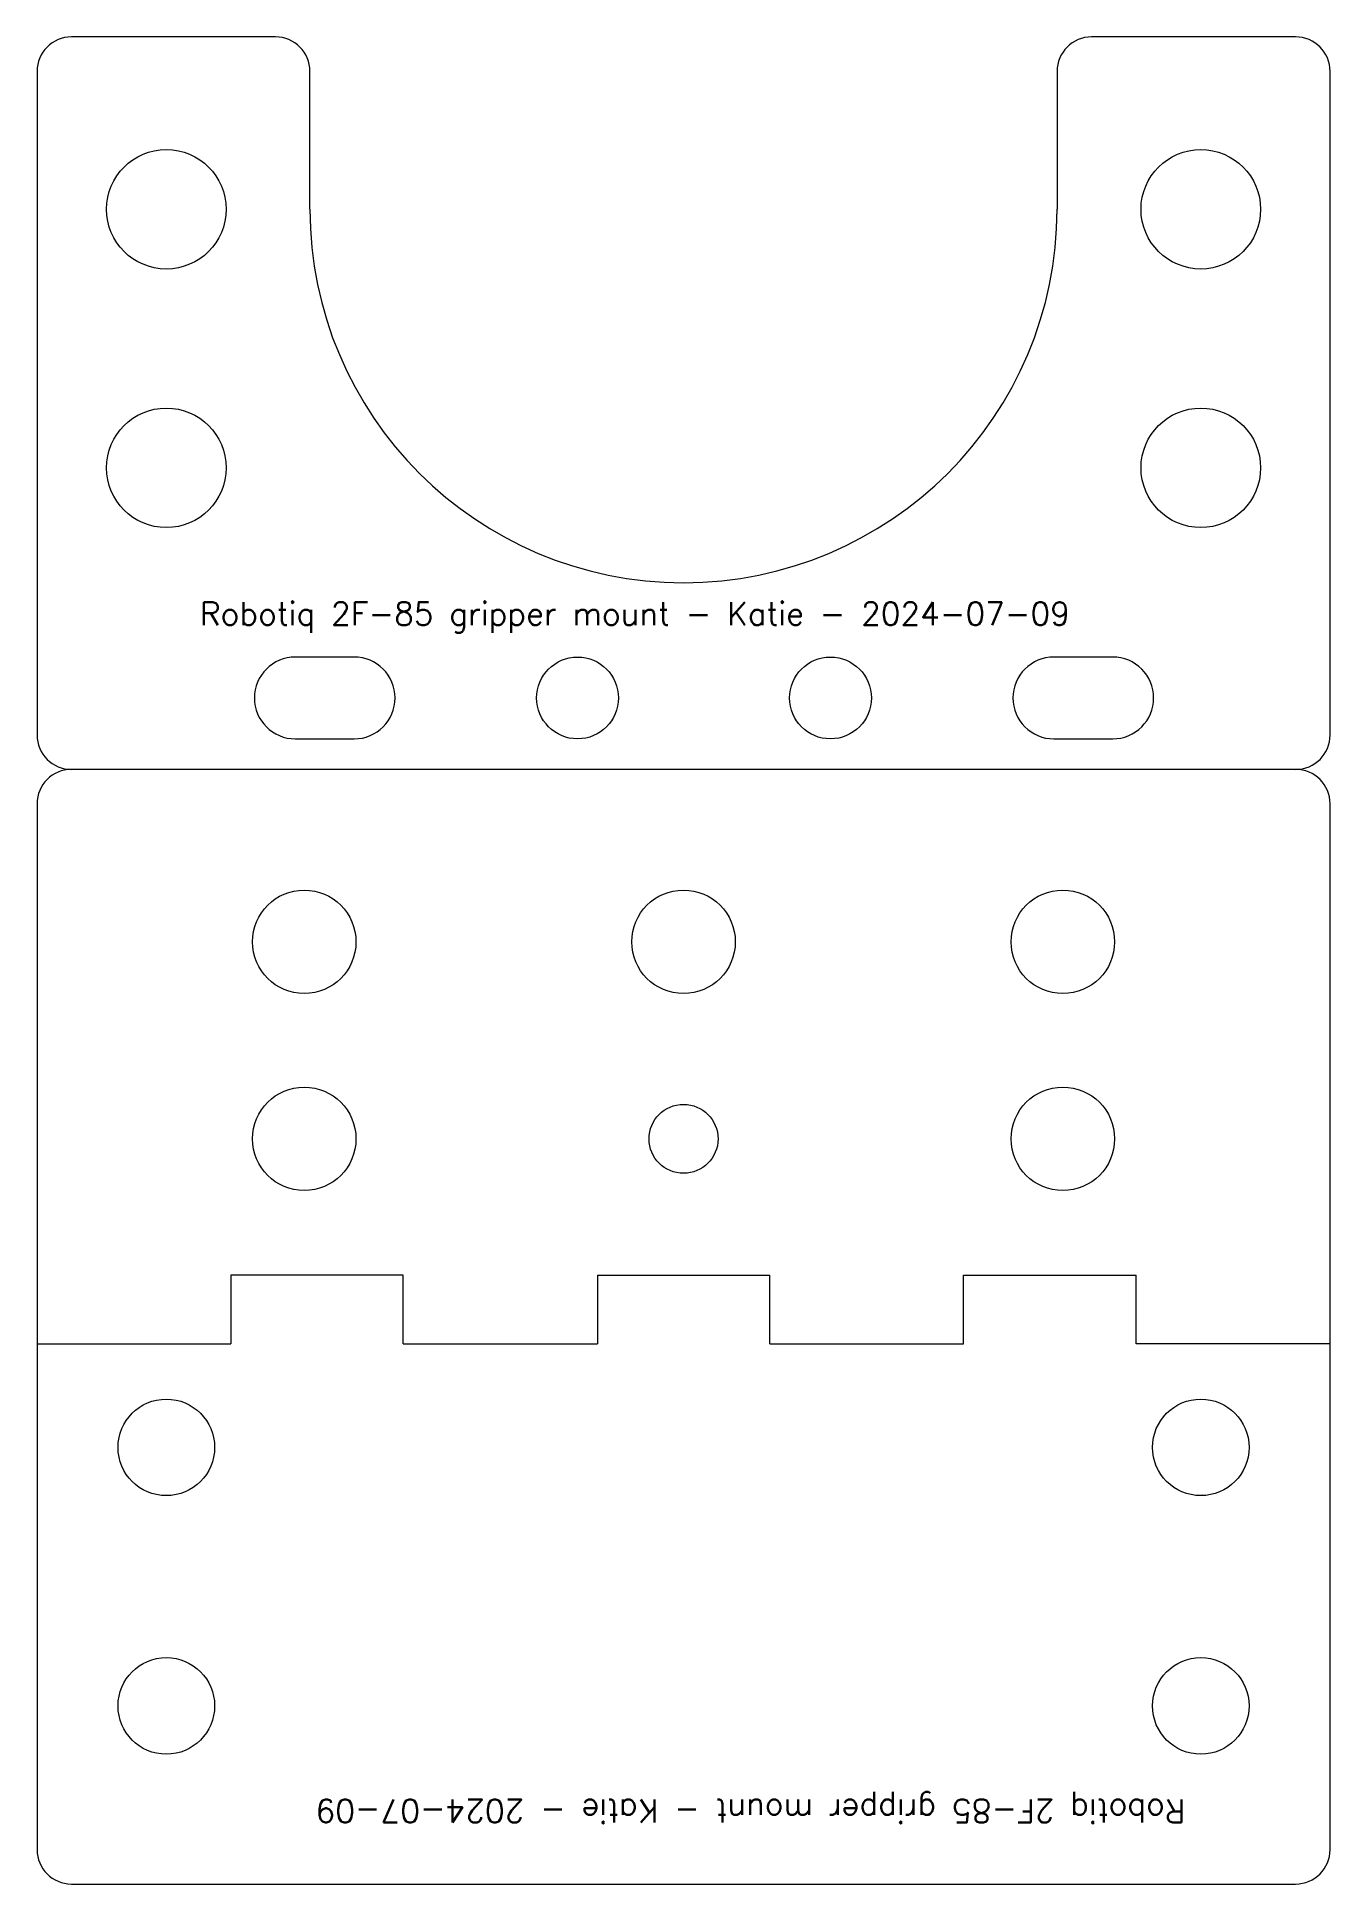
# Model space of a CAD drawing. Header units: millimetres. Extents: x 0 to 610, y 0 to 457.
# Drawn here: x 27.7 to 140.2, y 275.5 to 436.3 of the extents above; entities that cross this region are included whole.
import ezdxf

# ---------------------------------------------------------------- set-up
doc = ezdxf.new("R2010")
doc.units = ezdxf.units.MM
doc.header["$LTSCALE"] = 0.05
doc.layers.add('CUT', color=1, linetype='Continuous', lineweight=0)
doc.layers.add('ETCH', color=5, linetype='Continuous', lineweight=0)
doc.styles.add('etch', font='simplex.shx', dxfattribs={"height": 1})

msp = doc.modelspace()

# ---------------------------------------------------------------- texts
at = {"layer": 'ETCH', "style": 'etch'}
msp.add_text('Robotiq 2F-85 gripper mount - Katie - 2024-07-09', height=2, dxfattribs=at).set_placement((41.88, 385.09))
msp.add_text('Robotiq 2F-85 gripper mount - Katie - 2024-07-09', height=2, rotation=180, dxfattribs=at).set_placement((127.62, 282.88))

# ---------------------------------------------------------------- linework, layer by layer
at = {"layer": 'CUT'}
for p, q in [((48.45, 436.28), (30.7, 436.28)), ((137.2, 436.28), (119.45, 436.28)), ((27.7, 433.28), (27.7, 375.53)), ((51.45, 421.28), (51.45, 433.28)), ((116.45, 433.28), (116.45, 421.28)), ((140.2, 375.53), (140.2, 433.28)), ((55.29, 382.31), (50.17, 382.31)), ((121.29, 382.31), (116.17, 382.31)), ((50.17, 375.2), (55.29, 375.2)), ((116.17, 375.2), (121.29, 375.2)), ((137.2, 372.53), (30.7, 372.53)), ((27.7, 369.53), (27.7, 278.53)), ((140.2, 278.53), (140.2, 369.53)), ((59.57, 328.53), (44.57, 328.53)), ((44.57, 328.53), (44.57, 322.53)), ((59.57, 322.53), (59.57, 328.53)), ((76.45, 328.53), (91.45, 328.53)), ((76.45, 328.53), (76.45, 322.53)), ((91.45, 322.53), (91.45, 328.53)), ((108.32, 322.53), (108.32, 328.53)), ((108.32, 328.53), (123.32, 328.53)), ((123.32, 322.53), (123.32, 328.53)), ((27.7, 322.53), (44.57, 322.53)), ((59.57, 322.53), (76.45, 322.53)), ((91.45, 322.53), (108.32, 322.53)), ((140.2, 322.53), (123.32, 322.53)), ((30.7, 275.53), (137.2, 275.53))]:
    msp.add_line(p, q, dxfattribs=at)
for centre, radius in [((38.95, 421.28), 5.2), ((128.95, 421.28), 5.2), ((38.95, 398.78), 5.2), ((128.95, 398.78), 5.2), ((74.73, 378.75, 0), 3.56), ((96.73, 378.75, 0), 3.56), ((50.95, 357.53), 4.5), ((83.95, 357.53), 4.5), ((116.95, 357.53), 4.5), ((50.95, 340.38), 4.5), ((116.95, 340.38), 4.5), ((83.95, 340.38), 3), ((38.95, 313.53), 4.2), ((128.95, 313.53), 4.2), ((38.95, 291.03), 4.2), ((128.95, 291.03), 4.2)]:
    msp.add_circle(centre, radius, dxfattribs=at)
for centre, radius, start, end in [((30.7, 433.28), 3, 90, 180), ((48.45, 433.28), 3, 360, 90), ((119.45, 433.28), 3, 90, 180), ((137.2, 433.28), 3, 0, 90), ((83.95, 421.28), 32.5, 180, 0), ((50.17, 378.75), 3.56, 90, 270), ((55.29, 378.75), 3.56, 270, 90), ((116.17, 378.75), 3.56, 90, 270), ((121.29, 378.75), 3.56, 270, 90), ((30.7, 375.53), 3, 180, 270), ((137.2, 375.53), 3, 270, 0), ((30.7, 369.53), 3, 90, 180), ((137.2, 369.53), 3, 0, 90), ((30.7, 278.53), 3, 180, 270), ((137.2, 278.53), 3, 270, 0)]:
    msp.add_arc(centre, radius, start, end, dxfattribs=at)

msp.set_redraw_order([(e.dxf.handle, doc.entitydb.next_handle()) for e in msp.query("TEXT MTEXT ATTDEF DIMENSION ARC_DIMENSION")])  # texts and dimensions are drawn at this point

doc.saveas('drawing.dxf')
